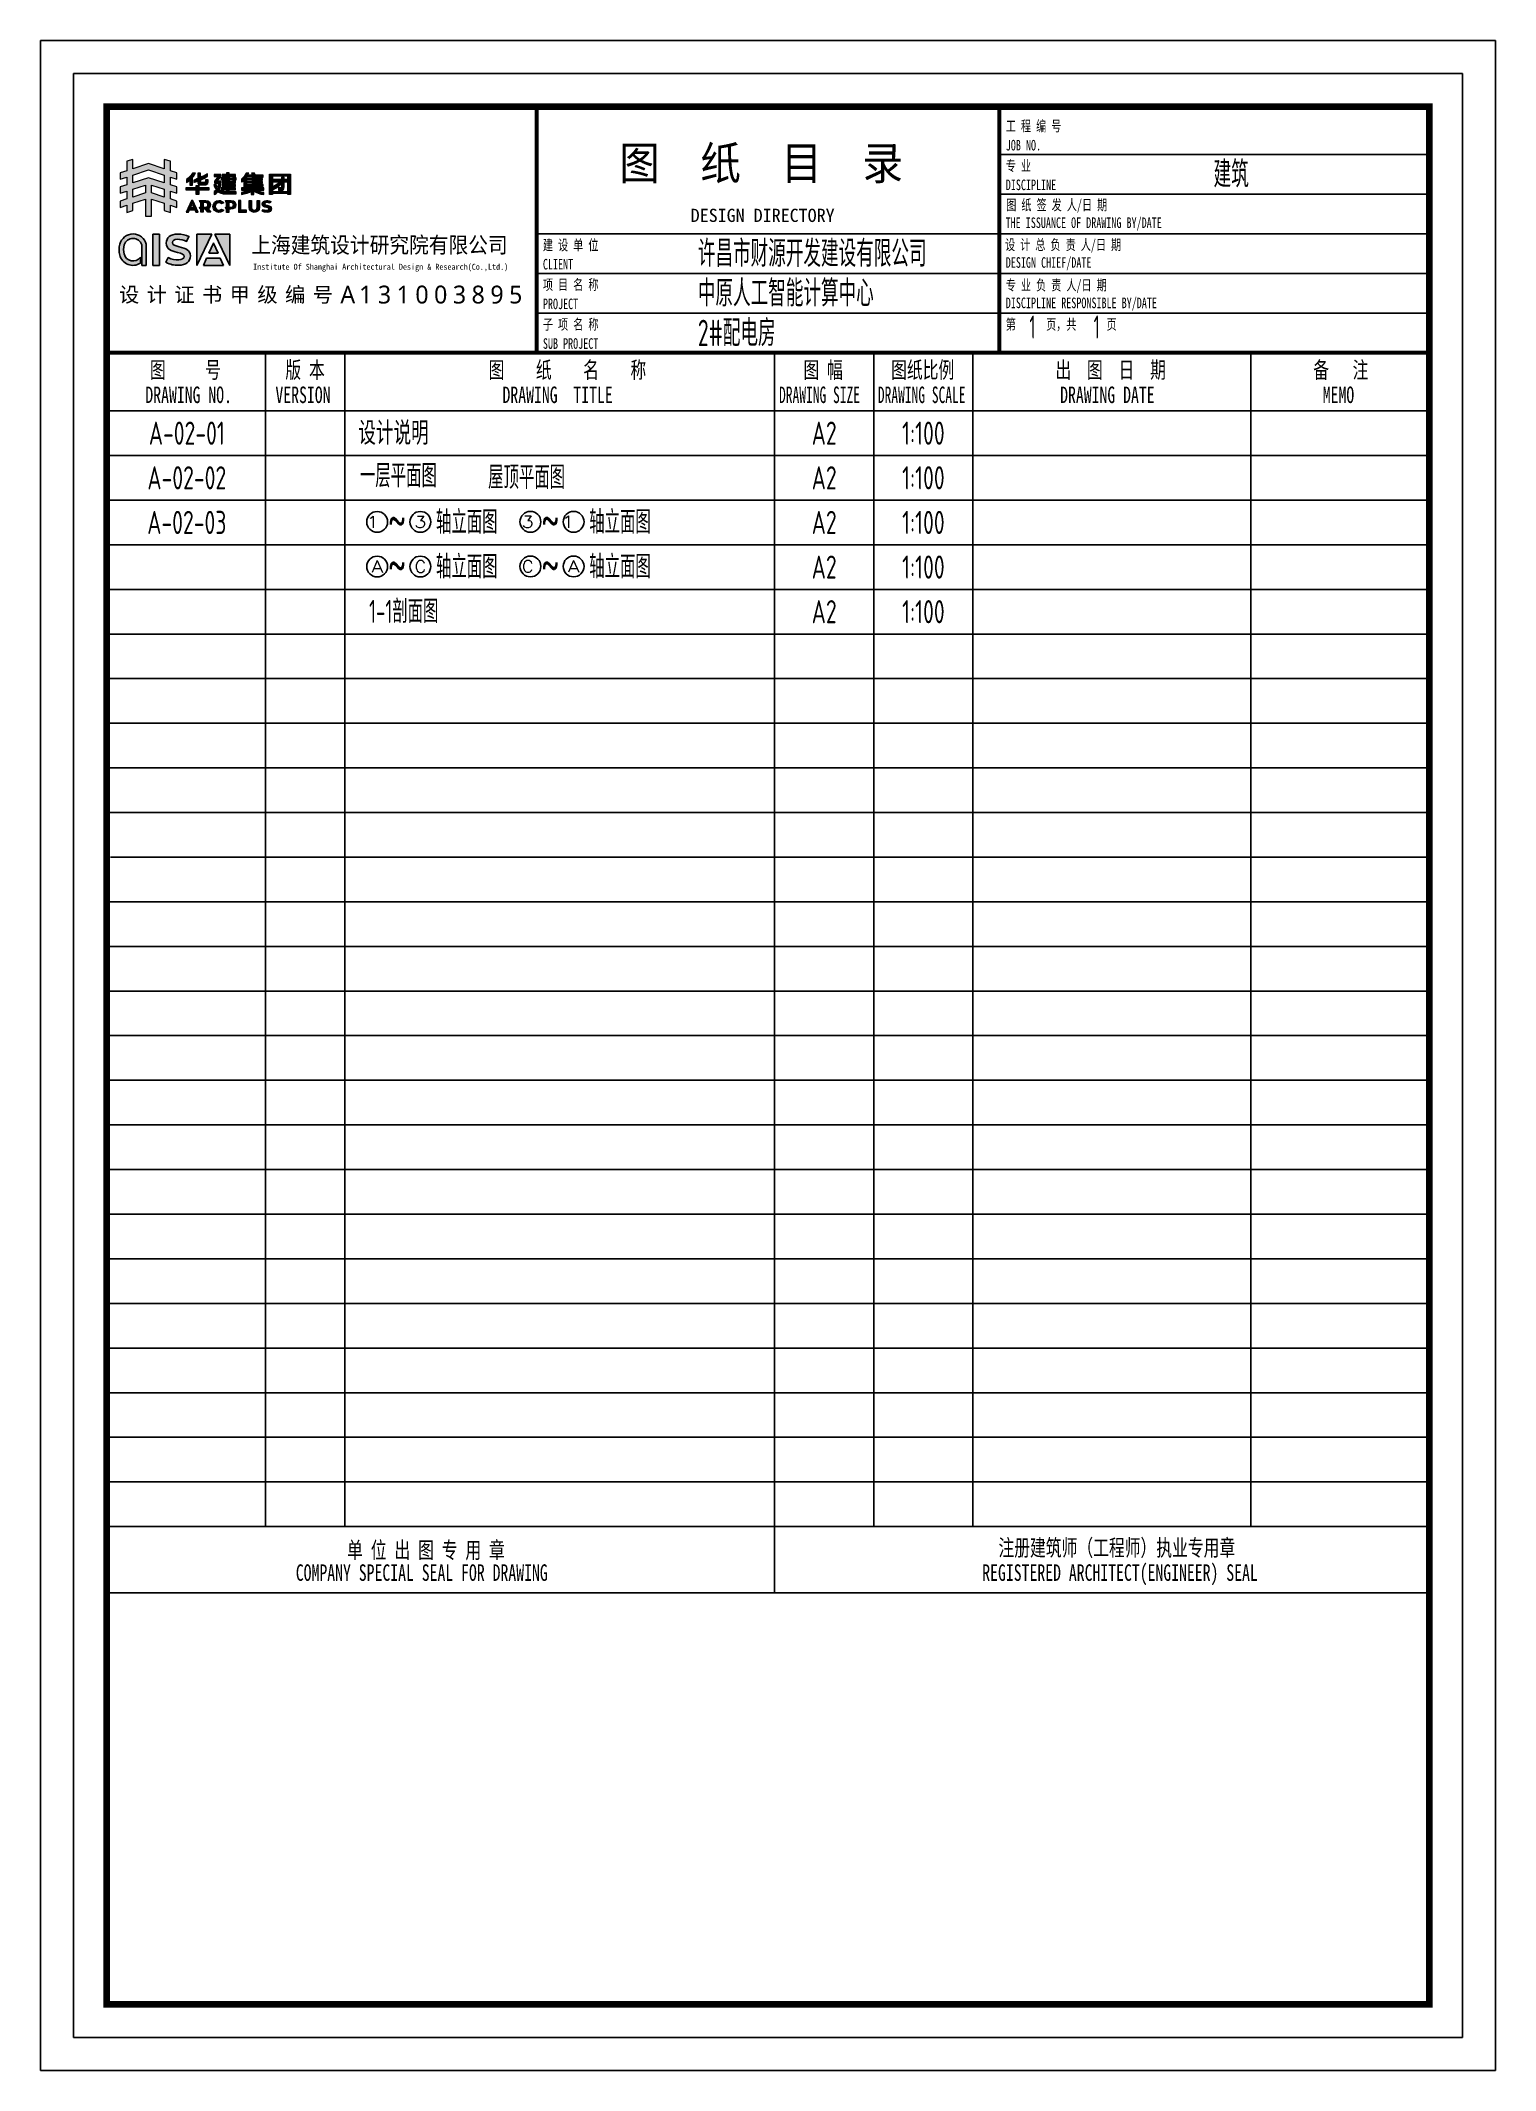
# Model space of a CAD drawing. Extents: x 17032 to 90126, y 10699 to 170399.
# Drawn here: x 29726 to 51726, y 139699 to 170399 of the extents above; entities that cross this region are included whole.
import ezdxf
from ezdxf.enums import TextEntityAlignment as Align

# ---------------------------------------------------------------- set-up
doc = ezdxf.new("R2010")
doc.units = 0
doc.header["$LTSCALE"] = 1000
doc.header["$MEASUREMENT"] = 0
for name, color, linetype in [('1#', 4, 'Continuous'), ('2017_11-sheet-LOGO - 1$0$C-SHET-TTLB', 11, 'Continuous'), ('C-SHET', 11, 'Continuous'), ('C-SHET-TTLB', 11, 'Continuous'), ('DIM_SYMB', 3, 'Continuous'), ('建.17.图框文字$0$建-文字', 4, 'Continuous'), ('暖-说明', 4, 'Continuous'), ('通-图框-标题块', 11, 'Continuous')]:
    doc.layers.add(name, color=color, linetype=linetype)
doc.styles.add('2017_11-sheet-LOGO - 1$0$微软雅黑L', font='')
doc.styles.add('2017_11-sheet-LOGO - 1$0$黑体', font='simhei.ttf')
doc.styles.add('FS', font='romans.shx', dxfattribs={"width": 0.7, "height": 5, "bigfont": 'hztxt.shx'})
doc.styles.add('SHEET-ECADI', font='simhei.ttf', dxfattribs={"width": 0.7})
doc.styles.add('XD2008', font='xd-hzs.shx', dxfattribs={"width": 0.7, "bigfont": 'xd-hztxt.shx'})
doc.styles.add('建.17.图框文字$0$XD2008', font='xd-hzs.shx', dxfattribs={"width": 0.7, "bigfont": 'xd-hztxt.shx'})
doc.styles.add('黑体', font='simhei.ttf')
doc.styles.get('2017_11-sheet-LOGO - 1$0$微软雅黑L').set_extended_font_data('Microsoft YaHei Light')

msp = doc.modelspace()

# ---------------------------------------------------------------- texts
at = {"layer": '1#', "style": 'XD2008', "width": 0.7}
for s, p in [('一层平面图', (34554.6, 163641.9)), ('屋顶平面图', (36493.6, 163618.4)), ('轴立面图', (35705.6, 162940.5)), ('轴立面图', (38022.9, 162942.3)), ('轴立面图', (35705.6, 162265.5)), ('轴立面图', (38022.9, 162267.3)), ('1-1剖面图', (34693.1, 161590.5))]:
    msp.add_text(s, height=350, dxfattribs=at).set_placement(p)
at = {"layer": 'DIM_SYMB', "color": 7, "style": 'FS'}
for s, width, p, p2 in [('1', 1.909091, (34655.6, 163029.8), (34833.8, 163029.8)), ('3', 1.235294, (35380.2, 163029.8), (35558.3, 163029.8)), ('3', 1.235294, (37003.8, 163031.6), (37182, 163031.6)), ('1', 1.909091, (37608.9, 163031.6), (37787.1, 163031.6)), ('A', 1.235294, (34728.6, 162354.8), (34906.8, 162354.8)), ('C', 1.166667, (35380.2, 162354.8), (35558.3, 162354.8)), ('C', 1.166667, (37003.8, 162356.6), (37182, 162356.6)), ('A', 1.235294, (37697.4, 162356.6), (37875.6, 162356.6))]:
    msp.add_text(s, height=178.2, dxfattribs=dict(at, width=width)).set_placement(p, p2, align=Align.FIT)
at = {"layer": 'DIM_SYMB', "color": 7, "style": 'FS', "width": 0.7}
for p in [(34990.9, 162978.9), (37308.2, 162980.7), (34990.9, 162303.9), (37308.2, 162305.7)]:
    msp.add_text('~', height=350, dxfattribs=at).set_placement(p)
at = {"layer": '建.17.图框文字$0$建-文字', "style": '建.17.图框文字$0$XD2008', "width": 0.7}
for s, p in [('建筑', (47464.3, 168177.2)), ('许昌市财源开发建设有限公司', (39665.6, 166977.2)), ('中原人工智能计算中心', (39665.6, 166377.2)), ('2#配电房', (39665.6, 165777.2))]:
    msp.add_text(s, height=400, dxfattribs=at).set_placement(p)
at = {"layer": '暖-说明', "style": 'XD2008'}
for s, width, p in [('1', 0.6, (44724.9, 166066.8)), ('1', 0.6, (45695.5, 166066.8)), ('A-02-01', 0.8, (31937.1, 164461.2, 0)), ('A2', 0.8, (41576.1, 164461.2, 0)), ('1:100', 0.8, (43076.1, 164461.2, 0)), ('A-02-02', 0.8, (31937.1, 163786.2, 0)), ('A2', 0.8, (41576.1, 163786.2, 0)), ('1:100', 0.8, (43076.1, 163786.2, 0)), ('A-02-03', 0.8, (31937.1, 163111.2, 0)), ('A2', 0.8, (41576.1, 163111.2, 0)), ('1:100', 0.8, (43076.1, 163111.2, 0)), ('A2', 0.8, (41576.1, 162436.2, 0)), ('1:100', 0.8, (43076.1, 162436.2, 0)), ('A2', 0.8, (41576.1, 161761.2, 0)), ('1:100', 0.8, (43076.1, 161761.2, 0))]:
    msp.add_text(s, height=350, dxfattribs=dict(at, width=width)).set_placement(p, align=Align.MIDDLE_CENTER)
at = {"layer": '暖-说明', "style": 'XD2008', "width": 0.8}
msp.add_text('设计说明', height=350, dxfattribs=at).set_placement((34531, 164461.2, 0), align=Align.MIDDLE_LEFT)

# ---------------------------------------------------------------- blocks, each defined once
blk = doc.blocks.new('2017_11-sheet-LOGO - 1$0$d4444')
h = blk.add_hatch(color=0)
h.dxf.hatch_style = 1
h.paths.add_polyline_path([(2732.29, 252.35, 0.114838), (2732.29, 250.89, 0.511335), (2735.09, 249.79), (2735.09, 250.59, -0.626003), (2732.87, 251.04, -0.120557), (2732.89, 252.28, -0.731364), (2735.29, 252.27), (2735.29, 249.49), (2735.89, 249.49), (2735.89, 252.35, 0.777778)])
h = blk.add_hatch(color=0)
h.dxf.hatch_style = 1
h.paths.add_polyline_path([(2737.69, 253.75), (2736.79, 253.75), (2736.79, 249.49), (2737.27, 249.49), (2737.69, 249.49)])
h = blk.add_hatch(color=256)
h.dxf.hatch_style = 2
edge = h.paths.add_edge_path()
edge.add_spline(control_points=[(2739.46, 252.58), (2739.46, 252.84), (2739.7, 253.03), (2740.12, 253.03)], knot_values=[1, 1, 1, 1, 2, 2, 2, 2], degree=3, periodic=0)
edge.add_spline(control_points=[(2740.12, 253.03), (2740.51, 253.03), (2741.02, 252.9), (2741.38, 252.75), (2741.38, 252.75), (2741.7, 253.43), (2741.7, 253.43)], knot_values=[2, 2, 2, 2, 3, 3, 3, 4, 4, 4, 4], degree=3, periodic=0)
edge.add_spline(control_points=[(2741.7, 253.43), (2741.3, 253.6), (2740.76, 253.75), (2740.14, 253.75)], knot_values=[4, 4, 4, 4, 5, 5, 5, 5], degree=3, periodic=0)
edge.add_spline(control_points=[(2740.14, 253.75), (2739.19, 253.75), (2738.61, 253.24), (2738.61, 252.51)], knot_values=[5, 5, 5, 5, 6, 6, 6, 6], degree=3, periodic=0)
edge.add_spline(control_points=[(2738.61, 252.51), (2738.61, 251.69), (2739.3, 251.45), (2740.15, 251.25)], knot_values=[6, 6, 6, 6, 7, 7, 7, 7], degree=3, periodic=0)
edge.add_spline(control_points=[(2740.15, 251.25), (2740.76, 251.11), (2741.03, 250.99), (2741.03, 250.71)], knot_values=[7, 7, 7, 7, 8, 8, 8, 8], degree=3, periodic=0)
edge.add_spline(control_points=[(2741.03, 250.71), (2741.03, 250.4), (2740.76, 250.24), (2740.31, 250.24)], knot_values=[8, 8, 8, 8, 9, 9, 9, 9], degree=3, periodic=0)
edge.add_spline(control_points=[(2740.31, 250.24), (2739.8, 250.24), (2739.41, 250.29), (2738.87, 250.55), (2738.87, 250.55), (2738.56, 249.9), (2738.56, 249.9)], knot_values=[9, 9, 9, 9, 10, 10, 10, 11, 11, 11, 11], degree=3, periodic=0)
edge.add_spline(control_points=[(2738.56, 249.9), (2739.22, 249.57), (2739.58, 249.51), (2740.28, 249.51)], knot_values=[11, 11, 11, 11, 12, 12, 12, 12], degree=3, periodic=0)
edge.add_spline(control_points=[(2740.28, 249.51), (2741.25, 249.51), (2741.89, 249.98), (2741.89, 250.78)], knot_values=[12, 12, 12, 12, 13, 13, 13, 13], degree=3, periodic=0)
edge.add_spline(control_points=[(2741.89, 250.78), (2741.89, 251.54), (2741.28, 251.82), (2740.38, 252.02)], knot_values=[13, 13, 13, 13, 14, 14, 14, 14], degree=3, periodic=0)
edge.add_spline(control_points=[(2740.38, 252.02), (2739.76, 252.16), (2739.46, 252.28), (2739.46, 252.58)], knot_values=[0, 0, 0, 0, 1, 1, 1, 1], degree=3, periodic=0)
h = blk.add_hatch(color=0)
h.dxf.hatch_style = 1
h.paths.add_polyline_path([(2747.27, 249.49), (2747.27, 253.75), (2745.23, 253.75)])
h.paths.add_polyline_path([(2742.79, 249.49), (2744.82, 253.75), (2742.79, 253.75)])
h.paths.add_polyline_path([(2745.65, 251.15), (2745.02, 252.52), (2744.4, 251.15)])
h.paths.add_polyline_path([(2746.38, 249.49), (2745.95, 250.45), (2744.1, 250.45), (2743.68, 249.49)])
for p, q in [((2735.29, 252.27), (2735.29, 249.49)), ((2735.89, 252.35), (2735.89, 249.49)), ((2736.79, 253.75), (2736.79, 249.49)), ((2736.79, 253.75), (2737.69, 253.75)), ((2737.27, 253.75), (2736.79, 253.75)), ((2737.69, 249.49), (2737.69, 253.75)), ((2744.82, 253.75), (2742.79, 249.49)), ((2744.82, 253.75), (2742.79, 253.75)), ((2742.79, 249.49), (2742.79, 253.75)), ((2747.27, 249.49), (2745.23, 253.75)), ((2747.27, 253.75), (2745.23, 253.75)), ((2747.27, 249.49), (2747.27, 253.75)), ((2735.09, 250.59), (2735.09, 249.79)), ((2735.89, 249.49), (2735.29, 249.49)), ((2736.79, 249.49), (2737.69, 249.49)), ((2737.27, 249.49), (2736.79, 249.49)), ((2743.68, 249.49), (2744.1, 250.45)), ((2743.68, 249.49), (2746.38, 249.49)), ((2744.1, 250.45), (2745.95, 250.45)), ((2745.95, 250.45), (2746.38, 249.49))]:
    blk.add_line(p, q)
blk.add_lwpolyline([(2744.4, 251.15), (2745.02, 252.52), (2745.65, 251.15), (2744.4, 251.15)])
for centre, radius, start, end in [((2735.42, 251.62), 3.22, 166.8979, 193.1021), ((2734.09, 251.9), 1.86, 14.25, 165.75), ((2735.42, 251.62), 2.62, 165.4678, 193.1021), ((2734.08, 251.9), 1.26, 17.3957, 162.1172), ((2734.09, 251.35), 1.86, 194.25, 302.579), ((2734.09, 251.35), 1.26, 194.25, 322.6982)]:
    blk.add_arc(centre, radius, start, end)
blk.add_open_spline([(2740.38, 252.02), (2739.76, 252.16), (2739.46, 252.28), (2739.46, 252.58), (2739.46, 252.84), (2739.7, 253.03), (2740.12, 253.03), (2740.51, 253.03), (2741.02, 252.9), (2741.38, 252.75), (2741.38, 252.75), (2741.7, 253.43), (2741.7, 253.43), (2741.3, 253.6), (2740.76, 253.75), (2740.14, 253.75), (2739.19, 253.75), (2738.61, 253.24), (2738.61, 252.51), (2738.61, 251.69), (2739.3, 251.45), (2740.15, 251.25), (2740.76, 251.11), (2741.03, 250.99), (2741.03, 250.71), (2741.03, 250.4), (2740.76, 250.24), (2740.31, 250.24), (2739.8, 250.24), (2739.41, 250.29), (2738.87, 250.55), (2738.87, 250.55), (2738.56, 249.9), (2738.56, 249.9), (2739.22, 249.57), (2739.58, 249.51), (2740.28, 249.51), (2741.25, 249.51), (2741.89, 249.98), (2741.89, 250.78), (2741.89, 251.54), (2741.28, 251.82), (2740.38, 252.02)], degree=3, knots=[0, 0, 0, 0, 1, 1, 1, 2, 2, 2, 3, 3, 3, 4, 4, 4, 5, 5, 5, 6, 6, 6, 7, 7, 7, 8, 8, 8, 9, 9, 9, 10, 10, 10, 11, 11, 11, 12, 12, 12, 13, 13, 13, 14, 14, 14, 14])
blk = doc.blocks.new('A$C3421568B')
at = {"layer": '2017_11-sheet-LOGO - 1$0$C-SHET-TTLB'}
h = blk.add_hatch(color=256, dxfattribs=at)
h.dxf.hatch_style = 2
h.paths.add_polyline_path([(20.61, 286.04), (20.61, 286.99), (19.62, 287.32), (19.62, 288.74), (18.71, 289.03), (18.71, 287.61), (16.33, 288.39), (13.96, 287.61), (13.96, 289.03), (13.05, 288.74), (13.05, 287.32), (12.05, 286.99), (12.05, 286.04), (13.05, 286.36), (13.05, 285.18), (12.05, 284.86), (12.05, 283.9), (13.05, 284.23), (13.05, 283.05), (12.05, 282.73), (12.05, 281.77), (13.05, 282.09), (13.05, 281.01), (13.96, 281.3), (13.96, 282.39), (15.88, 283.01), (15.88, 280.47), (16.79, 280.47), (16.79, 283.01), (18.71, 282.39), (18.71, 281.3), (19.62, 281.01), (19.62, 282.09), (20.61, 281.77), (20.61, 282.73), (19.62, 283.05), (19.62, 284.23), (20.61, 283.9), (20.61, 284.86), (19.62, 285.18), (19.62, 286.36)])
h.paths.add_polyline_path([(13.96, 283.34), (13.96, 284.52), (15.88, 285.15), (15.88, 283.97)])
h.paths.add_polyline_path([(18.71, 283.34), (16.79, 283.97), (16.79, 285.15), (18.71, 284.52)])
h.paths.add_polyline_path([(18.71, 285.48), (16.33, 286.25), (13.96, 285.48), (13.96, 286.66), (16.33, 287.43), (16.34, 287.43), (18.71, 286.66)])
h = blk.add_hatch(color=256, dxfattribs=at)
h.dxf.hatch_style = 2
edge = h.paths.add_edge_path()
edge.add_spline(control_points=[(22.04, 285.54), (22.04, 285.54), (22.04, 286), (22.04, 286), (22.41, 286.26), (22.73, 286.54), (22.96, 286.96), (22.96, 286.96), (23.43, 286.96), (23.43, 286.96), (23.32, 286.76), (23.12, 286.46), (22.99, 286.31), (22.99, 286.31), (22.99, 285.14), (22.99, 285.14), (22.99, 285.14), (22.58, 285.14), (22.58, 285.14), (22.58, 285.14), (22.58, 285.9), (22.58, 285.9), (22.45, 285.78), (22.24, 285.64), (22.04, 285.54)], knot_values=[0, 0, 0, 0, 1, 1, 1, 2, 2, 2, 3, 3, 3, 4, 4, 4, 5, 5, 5, 6, 6, 6, 7, 7, 7, 8, 8, 8, 8], degree=3, periodic=0)
h.paths.add_polyline_path([(21.99, 284.37), (21.99, 284.77), (23.51, 284.77), (23.51, 285.06), (23.95, 285.06), (23.95, 284.77), (25.46, 284.77), (25.46, 284.37), (23.95, 284.37), (23.95, 283.72), (23.51, 283.72), (23.51, 284.37)])
edge = h.paths.add_edge_path()
edge.add_spline(control_points=[(23.15, 285.53), (23.15, 285.53), (23.15, 285.91), (23.15, 285.91), (23.38, 285.98), (23.55, 286.04), (23.76, 286.14), (23.76, 286.14), (23.76, 286.96), (23.76, 286.96), (23.76, 286.96), (24.18, 286.96), (24.18, 286.96), (24.18, 286.96), (24.18, 286.31), (24.18, 286.31), (24.51, 286.45), (24.94, 286.68), (25.22, 286.86), (25.22, 286.86), (25.22, 286.43), (25.22, 286.43), (24.85, 286.19), (24.58, 286.07), (24.18, 285.9), (24.18, 285.9), (24.18, 285.74), (24.18, 285.74), (24.18, 285.59), (24.26, 285.53), (24.42, 285.53), (24.42, 285.53), (24.7, 285.53), (24.7, 285.53), (24.85, 285.53), (24.96, 285.58), (24.96, 285.72), (24.96, 285.81), (24.96, 285.94), (24.96, 285.94), (24.96, 285.94), (25.32, 285.94), (25.32, 285.94), (25.32, 285.94), (25.32, 285.73), (25.32, 285.59), (25.32, 285.31), (25.05, 285.17), (24.79, 285.17), (24.79, 285.17), (24.25, 285.17), (24.25, 285.17), (23.94, 285.17), (23.76, 285.31), (23.76, 285.66), (23.76, 285.66), (23.76, 285.73), (23.76, 285.73), (23.7, 285.7), (23.21, 285.55), (23.15, 285.53)], knot_values=[0, 0, 0, 0, 1, 1, 1, 2, 2, 2, 3, 3, 3, 4, 4, 4, 5, 5, 5, 6, 6, 6, 7, 7, 7, 8, 8, 8, 9, 9, 9, 10, 10, 10, 11, 11, 11, 12, 12, 12, 13, 13, 13, 14, 14, 14, 15, 15, 15, 16, 16, 16, 17, 17, 17, 18, 18, 18, 19, 19, 19, 20, 20, 20, 20], degree=3, periodic=0)
h = blk.add_hatch(color=256, dxfattribs=at)
h.dxf.hatch_style = 2
edge = h.paths.add_edge_path()
edge.add_spline(control_points=[(27.32, 285.95), (27.32, 285.95), (27.32, 286.26), (27.32, 286.26), (27.32, 286.26), (28.13, 286.26), (28.13, 286.26), (28.13, 286.26), (28.13, 286.45), (28.13, 286.45), (28.13, 286.45), (27.45, 286.45), (27.45, 286.45), (27.45, 286.45), (27.45, 286.74), (27.45, 286.74), (27.45, 286.74), (28.13, 286.74), (28.13, 286.74), (28.13, 286.74), (28.13, 286.99), (28.13, 286.99), (28.13, 286.99), (28.53, 286.99), (28.53, 286.99), (28.53, 286.99), (28.53, 286.74), (28.53, 286.74), (28.53, 286.74), (29.46, 286.74), (29.46, 286.74), (29.46, 286.74), (29.46, 286.26), (29.46, 286.26), (29.46, 286.26), (29.58, 286.26), (29.58, 286.26), (29.58, 286.26), (29.58, 285.95), (29.58, 285.95), (29.58, 285.95), (29.46, 285.95), (29.46, 285.95), (29.46, 285.95), (29.46, 285.46), (29.46, 285.46), (29.46, 285.46), (28.53, 285.46), (28.53, 285.46), (28.53, 285.46), (28.53, 285.25), (28.53, 285.25), (28.53, 285.25), (29.46, 285.25), (29.46, 285.25), (29.46, 285.25), (29.46, 284.94), (29.46, 284.94), (29.46, 284.94), (28.53, 284.94), (28.53, 284.94), (28.53, 284.94), (28.53, 284.73), (28.53, 284.73), (28.53, 284.73), (29.46, 284.73), (29.46, 284.73), (29.46, 284.73), (29.46, 284.44), (29.46, 284.44), (29.46, 284.44), (28.53, 284.44), (28.53, 284.44), (28.53, 284.44), (28.53, 284.15), (28.53, 284.15), (28.53, 284.15), (29.58, 284.15), (29.58, 284.15), (29.58, 284.15), (29.58, 283.81), (29.58, 283.81), (29.58, 283.81), (27.99, 283.81), (27.99, 283.81), (27.44, 283.81), (27.02, 283.94), (26.81, 284.14), (26.65, 283.98), (26.41, 283.79), (26.27, 283.72), (26.27, 283.72), (26.27, 284.2), (26.27, 284.2), (26.36, 284.25), (26.44, 284.32), (26.55, 284.43), (26.41, 284.65), (26.28, 284.94), (26.19, 285.18), (26.19, 285.18), (26.58, 285.18), (26.58, 285.18), (26.63, 285.03), (26.68, 284.9), (26.75, 284.77), (26.83, 284.97), (26.88, 285.19), (26.89, 285.44), (26.89, 285.44), (26.29, 285.44), (26.29, 285.44), (26.29, 285.44), (26.29, 285.76), (26.29, 285.76), (26.29, 285.76), (26.85, 286.42), (26.85, 286.42), (26.85, 286.42), (26.27, 286.42), (26.27, 286.42), (26.27, 286.42), (26.27, 286.75), (26.27, 286.75), (26.27, 286.75), (27.27, 286.75), (27.27, 286.75), (27.27, 286.75), (27.27, 286.4), (27.27, 286.4), (27.27, 286.4), (26.71, 285.75), (26.71, 285.75), (26.71, 285.75), (27.28, 285.75), (27.28, 285.75), (27.28, 285.75), (27.28, 285.61), (27.28, 285.61), (27.25, 285.09), (27.14, 284.73), (27, 284.44), (27.19, 284.23), (27.54, 284.14), (28.02, 284.15), (28.04, 284.15), (28.1, 284.15), (28.13, 284.15), (28.13, 284.15), (28.13, 284.44), (28.13, 284.44), (28.13, 284.44), (27.32, 284.44), (27.32, 284.44), (27.32, 284.44), (27.32, 284.73), (27.32, 284.73), (27.32, 284.73), (28.13, 284.73), (28.13, 284.73), (28.13, 284.73), (28.13, 284.94), (28.13, 284.94), (28.13, 284.94), (27.45, 284.94), (27.45, 284.94), (27.45, 284.94), (27.45, 285.25), (27.45, 285.25), (27.45, 285.25), (28.13, 285.25), (28.13, 285.25), (28.13, 285.25), (28.13, 285.46), (28.13, 285.46), (28.13, 285.46), (27.45, 285.46), (27.45, 285.46), (27.45, 285.46), (27.45, 285.76), (27.45, 285.76), (27.45, 285.76), (28.13, 285.76), (28.13, 285.76), (28.13, 285.76), (28.13, 285.95), (28.13, 285.95), (28.13, 285.95), (27.32, 285.95), (27.32, 285.95)], knot_values=[0, 0, 0, 0, 1, 1, 1, 2, 2, 2, 3, 3, 3, 4, 4, 4, 5, 5, 5, 6, 6, 6, 7, 7, 7, 8, 8, 8, 9, 9, 9, 10, 10, 10, 11, 11, 11, 12, 12, 12, 13, 13, 13, 14, 14, 14, 15, 15, 15, 16, 16, 16, 17, 17, 17, 18, 18, 18, 19, 19, 19, 20, 20, 20, 21, 21, 21, 22, 22, 22, 23, 23, 23, 24, 24, 24, 25, 25, 25, 26, 26, 26, 27, 27, 27, 28, 28, 28, 29, 29, 29, 30, 30, 30, 31, 31, 31, 32, 32, 32, 33, 33, 33, 34, 34, 34, 35, 35, 35, 36, 36, 36, 37, 37, 37, 38, 38, 38, 39, 39, 39, 40, 40, 40, 41, 41, 41, 42, 42, 42, 43, 43, 43, 44, 44, 44, 45, 45, 45, 46, 46, 46, 47, 47, 47, 48, 48, 48, 49, 49, 49, 50, 50, 50, 51, 51, 51, 52, 52, 52, 53, 53, 53, 54, 54, 54, 55, 55, 55, 56, 56, 56, 57, 57, 57, 58, 58, 58, 59, 59, 59, 60, 60, 60, 61, 61, 61, 62, 62, 62, 63, 63, 63, 63], degree=3, periodic=0)
h.paths.add_polyline_path([(29.1, 286.45), (28.53, 286.45), (28.53, 286.26), (29.1, 286.26)])
h.paths.add_polyline_path([(28.53, 285.95), (28.53, 285.76), (29.1, 285.76), (29.1, 285.95)])
h = blk.add_hatch(color=256, dxfattribs=at)
h.dxf.hatch_style = 2
edge = h.paths.add_edge_path()
edge.add_spline(control_points=[(30.72, 284.85), (30.72, 284.85), (30.72, 285.85), (30.72, 285.85), (30.68, 285.78), (30.44, 285.61), (30.36, 285.57), (30.36, 285.57), (30.36, 286.02), (30.36, 286.02), (30.68, 286.27), (30.92, 286.64), (31.07, 286.95), (31.07, 286.95), (31.48, 286.95), (31.48, 286.95), (31.47, 286.91), (31.44, 286.86), (31.4, 286.8), (31.35, 286.72), (31.32, 286.67), (31.3, 286.64), (31.3, 286.64), (32.05, 286.64), (32.05, 286.64), (32.05, 286.64), (31.88, 286.95), (31.88, 286.95), (31.88, 286.95), (32.33, 286.95), (32.33, 286.95), (32.33, 286.95), (32.51, 286.64), (32.51, 286.64), (32.51, 286.64), (33.64, 286.64), (33.64, 286.64), (33.64, 286.64), (33.64, 286.36), (33.64, 286.36), (33.64, 286.36), (32.47, 286.36), (32.47, 286.36), (32.47, 286.36), (32.47, 286.16), (32.47, 286.16), (32.47, 286.16), (33.57, 286.16), (33.57, 286.16), (33.57, 286.16), (33.57, 285.89), (33.57, 285.89), (33.57, 285.89), (32.47, 285.89), (32.47, 285.89), (32.47, 285.89), (32.47, 285.7), (32.47, 285.7), (32.47, 285.7), (33.57, 285.7), (33.57, 285.7), (33.57, 285.7), (33.57, 285.44), (33.57, 285.44), (33.57, 285.44), (32.47, 285.44), (32.47, 285.44), (32.47, 285.44), (32.47, 285.25), (32.47, 285.25), (32.47, 285.25), (33.64, 285.25), (33.64, 285.25), (33.64, 285.25), (33.64, 284.97), (33.64, 284.97), (33.64, 284.97), (31.13, 284.97), (31.13, 284.97), (31.13, 284.97), (31.13, 284.85), (31.13, 284.85), (31.13, 284.85), (30.72, 284.85), (30.72, 284.85)], knot_values=[0, 0, 0, 0, 1, 1, 1, 2, 2, 2, 3, 3, 3, 4, 4, 4, 5, 5, 5, 6, 6, 6, 7, 7, 7, 8, 8, 8, 9, 9, 9, 10, 10, 10, 11, 11, 11, 12, 12, 12, 13, 13, 13, 14, 14, 14, 15, 15, 15, 16, 16, 16, 17, 17, 17, 18, 18, 18, 19, 19, 19, 20, 20, 20, 21, 21, 21, 22, 22, 22, 23, 23, 23, 24, 24, 24, 25, 25, 25, 26, 26, 26, 27, 27, 27, 28, 28, 28, 28], degree=3, periodic=0)
edge = h.paths.add_edge_path()
edge.add_spline(control_points=[(30.39, 284.4), (30.39, 284.4), (30.39, 284.71), (30.39, 284.71), (30.39, 284.71), (31.85, 284.71), (31.85, 284.71), (31.85, 284.71), (31.85, 284.89), (31.85, 284.89), (31.85, 284.89), (32.26, 284.89), (32.26, 284.89), (32.26, 284.89), (32.26, 284.71), (32.26, 284.71), (32.26, 284.71), (33.74, 284.71), (33.74, 284.71), (33.74, 284.71), (33.74, 284.4), (33.74, 284.4), (33.74, 284.4), (32.62, 284.4), (32.62, 284.4), (32.9, 284.22), (33.23, 284.12), (33.74, 284.03), (33.74, 284.03), (33.74, 283.72), (33.74, 283.72), (33.19, 283.8), (32.59, 283.97), (32.26, 284.24), (32.26, 284.24), (32.26, 283.72), (32.26, 283.72), (32.26, 283.72), (31.85, 283.72), (31.85, 283.72), (31.85, 283.72), (31.85, 284.24), (31.85, 284.24), (31.59, 284.01), (30.91, 283.8), (30.39, 283.72), (30.39, 283.72), (30.39, 284.05), (30.39, 284.05), (30.92, 284.14), (31.2, 284.23), (31.51, 284.4), (31.51, 284.4), (30.39, 284.4), (30.39, 284.4)], knot_values=[0, 0, 0, 0, 1, 1, 1, 2, 2, 2, 3, 3, 3, 4, 4, 4, 5, 5, 5, 6, 6, 6, 7, 7, 7, 8, 8, 8, 9, 9, 9, 10, 10, 10, 11, 11, 11, 12, 12, 12, 13, 13, 13, 14, 14, 14, 15, 15, 15, 16, 16, 16, 17, 17, 17, 18, 18, 18, 18], degree=3, periodic=0)
h.paths.add_polyline_path([(31.13, 286.36), (31.13, 286.16), (32.06, 286.16), (32.06, 286.36)])
h.paths.add_polyline_path([(31.13, 285.89), (31.13, 285.7), (32.06, 285.7), (32.06, 285.89)])
h.paths.add_polyline_path([(31.13, 285.44), (31.13, 285.25), (32.06, 285.25), (32.06, 285.44)])
h = blk.add_hatch(color=256, dxfattribs=at)
h.dxf.hatch_style = 2
h.paths.add_polyline_path([(34.63, 283.72), (34.63, 286.82), (37.79, 286.82), (37.79, 283.72), (37.37, 283.72), (37.37, 283.88), (35.06, 283.88), (35.06, 283.72)])
h.paths.add_polyline_path([(35.06, 286.48), (35.06, 284.19), (37.37, 284.19), (37.37, 286.48)])
edge = h.paths.add_edge_path()
edge.add_spline(control_points=[(35.22, 285.63), (35.22, 285.63), (35.22, 285.99), (35.22, 285.99), (35.22, 285.99), (36.43, 285.99), (36.43, 285.99), (36.43, 285.99), (36.43, 286.34), (36.43, 286.34), (36.43, 286.34), (36.82, 286.34), (36.82, 286.34), (36.82, 286.34), (36.82, 285.99), (36.82, 285.99), (36.82, 285.99), (37.22, 285.99), (37.22, 285.99), (37.22, 285.99), (37.22, 285.63), (37.22, 285.63), (37.22, 285.63), (36.82, 285.63), (36.82, 285.63), (36.82, 285.63), (36.82, 284.85), (36.82, 284.85), (36.82, 284.53), (36.67, 284.35), (36.37, 284.35), (36.24, 284.35), (35.99, 284.35), (35.99, 284.35), (35.99, 284.35), (35.99, 284.71), (35.99, 284.71), (35.99, 284.71), (36.1, 284.71), (36.21, 284.71), (36.37, 284.71), (36.43, 284.76), (36.43, 284.9), (36.43, 284.9), (36.43, 285.46), (36.43, 285.46), (36.21, 285.07), (35.67, 284.71), (35.23, 284.5), (35.23, 284.5), (35.23, 284.92), (35.23, 284.92), (35.6, 285.11), (35.89, 285.31), (36.14, 285.63), (36.14, 285.63), (35.22, 285.63), (35.22, 285.63)], knot_values=[0, 0, 0, 0, 1, 1, 1, 2, 2, 2, 3, 3, 3, 4, 4, 4, 5, 5, 5, 6, 6, 6, 7, 7, 7, 8, 8, 8, 9, 9, 9, 10, 10, 10, 11, 11, 11, 12, 12, 12, 13, 13, 13, 14, 14, 14, 15, 15, 15, 16, 16, 16, 17, 17, 17, 18, 18, 18, 19, 19, 19, 19], degree=3, periodic=0)
h = blk.add_hatch(color=256, dxfattribs=at)
h.dxf.hatch_style = 2
h.paths.add_polyline_path([(22.83, 282.8), (21.99, 281.04), (22.37, 281.04), (22.52, 281.4), (23.31, 281.4), (23.47, 281.04), (23.84, 281.04), (23, 282.8)])
h.paths.add_polyline_path([(22.65, 281.7), (22.92, 282.28), (23.18, 281.7)])
h = blk.add_hatch(color=256, dxfattribs=at)
h.dxf.hatch_style = 2
edge = h.paths.add_edge_path()
edge.add_spline(control_points=[(25.67, 282.17), (25.67, 282.5), (25.5, 282.8), (24.98, 282.8), (24.98, 282.8), (24.27, 282.8), (24.27, 282.8), (24.27, 282.8), (24.21, 282.8), (24.21, 282.8), (24.21, 282.8), (24.03, 282.8), (24.03, 282.8), (24.03, 282.8), (24.13, 282.49), (24.13, 282.49), (24.13, 282.49), (24.21, 282.49), (24.21, 282.49), (24.21, 282.49), (24.21, 281.79), (24.21, 281.79), (24.21, 281.79), (24.03, 281.79), (24.03, 281.79), (24.03, 281.79), (24.13, 281.5), (24.13, 281.5), (24.13, 281.5), (24.21, 281.5), (24.21, 281.5), (24.21, 281.5), (24.21, 281.04), (24.21, 281.04), (24.21, 281.04), (24.57, 281.04), (24.57, 281.04), (24.57, 281.04), (24.57, 281.5), (24.57, 281.5), (24.57, 281.5), (24.89, 281.5), (24.89, 281.5), (24.91, 281.5), (24.94, 281.5), (24.96, 281.5), (24.96, 281.5), (25.3, 281.04), (25.3, 281.04), (25.3, 281.04), (25.72, 281.04), (25.72, 281.04), (25.72, 281.04), (25.32, 281.57), (25.32, 281.57), (25.55, 281.67), (25.67, 281.87), (25.67, 282.17)], knot_values=[0, 0, 0, 0, 1, 1, 1, 2, 2, 2, 3, 3, 3, 4, 4, 4, 5, 5, 5, 6, 6, 6, 7, 7, 7, 8, 8, 8, 9, 9, 9, 10, 10, 10, 11, 11, 11, 12, 12, 12, 13, 13, 13, 14, 14, 14, 15, 15, 15, 16, 16, 16, 17, 17, 17, 18, 18, 18, 19, 19, 19, 19], degree=3, periodic=0)
edge = h.paths.add_edge_path()
edge.add_spline(control_points=[(24.88, 281.79), (24.88, 281.79), (24.57, 281.79), (24.57, 281.79), (24.57, 281.79), (24.57, 282.49), (24.57, 282.49), (24.57, 282.49), (24.93, 282.49), (24.93, 282.49), (25.2, 282.49), (25.3, 282.32), (25.3, 282.14), (25.3, 281.93), (25.16, 281.79), (24.88, 281.79)], knot_values=[0, 0, 0, 0, 1, 1, 1, 2, 2, 2, 3, 3, 3, 4, 4, 4, 5, 5, 5, 5], degree=3, periodic=0)
h = blk.add_hatch(color=256, dxfattribs=at)
h.dxf.hatch_style = 2
edge = h.paths.add_edge_path()
edge.add_spline(control_points=[(26.97, 282.48), (27.12, 282.48), (27.25, 282.42), (27.35, 282.32), (27.35, 282.32), (27.7, 282.48), (27.7, 282.48), (27.52, 282.69), (27.26, 282.82), (26.97, 282.82), (26.46, 282.82), (26.05, 282.42), (26.05, 281.92), (26.05, 281.43), (26.46, 281.02), (26.97, 281.02), (27.26, 281.02), (27.52, 281.15), (27.7, 281.36), (27.7, 281.36), (27.35, 281.52), (27.35, 281.52), (27.25, 281.42), (27.12, 281.36), (26.97, 281.36), (26.67, 281.36), (26.41, 281.59), (26.41, 281.92), (26.41, 282.26), (26.67, 282.48), (26.97, 282.48)], knot_values=[0, 0, 0, 0, 1, 1, 1, 2, 2, 2, 3, 3, 3, 4, 4, 4, 5, 5, 5, 6, 6, 6, 7, 7, 7, 8, 8, 8, 9, 9, 9, 10, 10, 10, 10], degree=3, periodic=0)
h = blk.add_hatch(color=256, dxfattribs=at)
h.dxf.hatch_style = 2
edge = h.paths.add_edge_path()
edge.add_spline(control_points=[(28.84, 282.8), (28.84, 282.8), (28.18, 282.8), (28.18, 282.8), (28.18, 282.8), (28.12, 282.8), (28.12, 282.8), (28.12, 282.8), (27.94, 282.8), (27.94, 282.8), (27.94, 282.8), (28.04, 282.49), (28.04, 282.49), (28.04, 282.49), (28.12, 282.49), (28.12, 282.49), (28.12, 282.49), (28.12, 281.79), (28.12, 281.79), (28.12, 281.79), (27.94, 281.79), (27.94, 281.79), (27.94, 281.79), (28.04, 281.5), (28.04, 281.5), (28.04, 281.5), (28.12, 281.5), (28.12, 281.5), (28.12, 281.5), (28.12, 281.01), (28.12, 281.01), (28.12, 281.01), (28.47, 281.01), (28.47, 281.01), (28.47, 281.01), (28.47, 281.5), (28.47, 281.5), (28.47, 281.5), (28.77, 281.5), (28.77, 281.5), (29.21, 281.5), (29.53, 281.69), (29.53, 282.17), (29.53, 282.5), (29.35, 282.8), (28.84, 282.8)], knot_values=[0, 0, 0, 0, 1, 1, 1, 2, 2, 2, 3, 3, 3, 4, 4, 4, 5, 5, 5, 6, 6, 6, 7, 7, 7, 8, 8, 8, 9, 9, 9, 10, 10, 10, 11, 11, 11, 12, 12, 12, 13, 13, 13, 14, 14, 14, 15, 15, 15, 15], degree=3, periodic=0)
edge = h.paths.add_edge_path()
edge.add_spline(control_points=[(28.73, 281.79), (28.73, 281.79), (28.47, 281.79), (28.47, 281.79), (28.47, 281.79), (28.47, 282.49), (28.47, 282.49), (28.47, 282.49), (28.78, 282.49), (28.78, 282.49), (29.06, 282.49), (29.15, 282.32), (29.15, 282.14), (29.15, 281.93), (29.02, 281.79), (28.73, 281.79)], knot_values=[0, 0, 0, 0, 1, 1, 1, 2, 2, 2, 3, 3, 3, 4, 4, 4, 5, 5, 5, 5], degree=3, periodic=0)
h = blk.add_hatch(color=256, dxfattribs=at)
h.dxf.hatch_style = 2
h.paths.add_polyline_path([(30.29, 282.82), (29.93, 282.82), (29.93, 281.04), (31.12, 281.04), (31.12, 281.34), (30.29, 281.34)])
h = blk.add_hatch(color=256, dxfattribs=at)
h.dxf.hatch_style = 2
edge = h.paths.add_edge_path()
edge.add_spline(control_points=[(32.74, 281.84), (32.74, 281.51), (32.59, 281.35), (32.31, 281.35), (32.03, 281.35), (31.89, 281.51), (31.89, 281.84), (31.89, 281.84), (31.89, 282.8), (31.89, 282.8), (31.89, 282.8), (31.54, 282.8), (31.54, 282.8), (31.54, 282.8), (31.54, 281.75), (31.54, 281.75), (31.54, 281.34), (31.8, 281.02), (32.31, 281.02), (32.82, 281.02), (33.09, 281.35), (33.09, 281.75), (33.09, 281.75), (33.09, 282.8), (33.09, 282.8), (33.09, 282.8), (32.74, 282.8), (32.74, 282.8), (32.74, 282.8), (32.74, 281.84), (32.74, 281.84)], knot_values=[0, 0, 0, 0, 1, 1, 1, 2, 2, 2, 3, 3, 3, 4, 4, 4, 5, 5, 5, 6, 6, 6, 7, 7, 7, 8, 8, 8, 9, 9, 9, 10, 10, 10, 10], degree=3, periodic=0)
h = blk.add_hatch(color=256, dxfattribs=at)
h.dxf.hatch_style = 2
edge = h.paths.add_edge_path()
edge.add_spline(control_points=[(34.28, 282.09), (34.02, 282.15), (33.89, 282.2), (33.89, 282.32), (33.89, 282.43), (33.99, 282.51), (34.17, 282.51), (34.34, 282.51), (34.55, 282.46), (34.7, 282.4), (34.7, 282.4), (34.84, 282.68), (34.84, 282.68), (34.67, 282.76), (34.44, 282.82), (34.18, 282.82), (33.78, 282.82), (33.53, 282.6), (33.53, 282.29), (33.53, 281.95), (33.82, 281.84), (34.18, 281.76), (34.44, 281.7), (34.56, 281.65), (34.56, 281.53), (34.56, 281.4), (34.44, 281.33), (34.25, 281.33), (34.03, 281.33), (33.87, 281.35), (33.64, 281.46), (33.64, 281.46), (33.51, 281.19), (33.51, 281.19), (33.79, 281.05), (33.94, 281.02), (34.24, 281.02), (34.65, 281.02), (34.92, 281.22), (34.92, 281.56), (34.92, 281.88), (34.66, 282), (34.28, 282.09)], knot_values=[0, 0, 0, 0, 1, 1, 1, 2, 2, 2, 3, 3, 3, 4, 4, 4, 5, 5, 5, 6, 6, 6, 7, 7, 7, 8, 8, 8, 9, 9, 9, 10, 10, 10, 11, 11, 11, 12, 12, 12, 13, 13, 13, 14, 14, 14, 14], degree=3, periodic=0)
blk.add_lwpolyline([(10, 297, 0.54, 0.54, 0), (77.47, 297, 0.81, 0.81, 0)], format="xyseb", dxfattribs=at)
at = {"layer": '2017_11-sheet-LOGO - 1$0$C-SHET-TTLB', "lineweight": 0}
for points in [[(20.61, 286.04), (20.61, 286.99), (19.62, 287.32), (19.62, 288.74), (18.71, 289.03), (18.71, 287.61), (16.33, 288.39), (13.96, 287.61), (13.96, 289.03), (13.05, 288.74), (13.05, 287.32), (12.05, 286.99), (12.05, 286.04), (13.05, 286.36), (13.05, 285.18), (12.05, 284.86), (12.05, 283.9), (13.05, 284.23), (13.05, 283.05), (12.05, 282.73), (12.05, 281.77), (13.05, 282.09), (13.05, 281.01), (13.96, 281.3), (13.96, 282.39), (15.88, 283.01), (15.88, 280.47), (16.79, 280.47), (16.79, 283.01), (18.71, 282.39), (18.71, 281.3), (19.62, 281.01), (19.62, 282.09), (20.61, 281.77), (20.61, 282.73), (19.62, 283.05), (19.62, 284.23), (20.61, 283.9), (20.61, 284.86), (19.62, 285.18), (19.62, 286.36), (20.61, 286.04)], [(18.71, 285.48), (16.33, 286.25), (13.96, 285.48), (13.96, 286.66), (16.33, 287.43), (16.34, 287.43), (18.71, 286.66), (18.71, 285.48)], [(29.1, 286.45), (28.53, 286.45), (28.53, 286.26), (29.1, 286.26), (29.1, 286.45)], [(28.53, 285.95), (28.53, 285.76), (29.1, 285.76), (29.1, 285.95), (28.53, 285.95)], [(31.13, 286.36), (31.13, 286.16), (32.06, 286.16), (32.06, 286.36), (31.13, 286.36)], [(31.13, 285.89), (31.13, 285.7), (32.06, 285.7), (32.06, 285.89), (31.13, 285.89)], [(34.63, 283.72), (34.63, 286.82), (37.79, 286.82), (37.79, 283.72), (37.37, 283.72), (37.37, 283.88), (35.06, 283.88), (35.06, 283.72), (34.63, 283.72)], [(35.06, 286.48), (35.06, 284.19), (37.37, 284.19), (37.37, 286.48), (35.06, 286.48)], [(13.96, 283.34), (13.96, 284.52), (15.88, 285.15), (15.88, 283.97), (13.96, 283.34)], [(18.71, 283.34), (16.79, 283.97), (16.79, 285.15), (18.71, 284.52), (18.71, 283.34)], [(21.99, 284.37), (21.99, 284.77), (23.51, 284.77), (23.51, 285.06), (23.95, 285.06), (23.95, 284.77), (25.46, 284.77), (25.46, 284.37), (23.95, 284.37), (23.95, 283.72), (23.51, 283.72), (23.51, 284.37), (21.99, 284.37)], [(22.83, 282.8), (21.99, 281.04), (22.37, 281.04), (22.52, 281.4), (23.31, 281.4), (23.47, 281.04), (23.84, 281.04), (23, 282.8), (22.83, 282.8)], [(30.29, 282.82), (29.93, 282.82), (29.93, 281.04), (31.12, 281.04), (31.12, 281.34), (30.29, 281.34), (30.29, 282.82)], [(31.13, 285.44), (31.13, 285.25), (32.06, 285.25), (32.06, 285.44), (31.13, 285.44)], [(22.65, 281.7), (22.92, 282.28), (23.18, 281.7), (22.65, 281.7)]]:
    blk.add_lwpolyline(points, dxfattribs=at)
for points, knots in [([(22.04, 285.54), (22.04, 285.54), (22.04, 286), (22.04, 286), (22.41, 286.26), (22.73, 286.54), (22.96, 286.96), (22.96, 286.96), (23.43, 286.96), (23.43, 286.96), (23.32, 286.76), (23.12, 286.46), (22.99, 286.31), (22.99, 286.31), (22.99, 285.14), (22.99, 285.14), (22.99, 285.14), (22.58, 285.14), (22.58, 285.14), (22.58, 285.14), (22.58, 285.9), (22.58, 285.9), (22.45, 285.78), (22.24, 285.64), (22.04, 285.54)], [0, 0, 0, 0, 1, 1, 1, 2, 2, 2, 3, 3, 3, 4, 4, 4, 5, 5, 5, 6, 6, 6, 7, 7, 7, 8, 8, 8, 8]), ([(23.15, 285.53), (23.15, 285.53), (23.15, 285.91), (23.15, 285.91), (23.38, 285.98), (23.55, 286.04), (23.76, 286.14), (23.76, 286.14), (23.76, 286.96), (23.76, 286.96), (23.76, 286.96), (24.18, 286.96), (24.18, 286.96), (24.18, 286.96), (24.18, 286.31), (24.18, 286.31), (24.51, 286.45), (24.94, 286.68), (25.22, 286.86), (25.22, 286.86), (25.22, 286.43), (25.22, 286.43), (24.85, 286.19), (24.58, 286.07), (24.18, 285.9), (24.18, 285.9), (24.18, 285.74), (24.18, 285.74), (24.18, 285.59), (24.26, 285.53), (24.42, 285.53), (24.42, 285.53), (24.7, 285.53), (24.7, 285.53), (24.85, 285.53), (24.96, 285.58), (24.96, 285.72), (24.96, 285.81), (24.96, 285.94), (24.96, 285.94), (24.96, 285.94), (25.32, 285.94), (25.32, 285.94), (25.32, 285.94), (25.32, 285.73), (25.32, 285.59), (25.32, 285.31), (25.05, 285.17), (24.79, 285.17), (24.79, 285.17), (24.25, 285.17), (24.25, 285.17), (23.94, 285.17), (23.76, 285.31), (23.76, 285.66), (23.76, 285.66), (23.76, 285.73), (23.76, 285.73), (23.7, 285.7), (23.21, 285.55), (23.15, 285.53)], [0, 0, 0, 0, 1, 1, 1, 2, 2, 2, 3, 3, 3, 4, 4, 4, 5, 5, 5, 6, 6, 6, 7, 7, 7, 8, 8, 8, 9, 9, 9, 10, 10, 10, 11, 11, 11, 12, 12, 12, 13, 13, 13, 14, 14, 14, 15, 15, 15, 16, 16, 16, 17, 17, 17, 18, 18, 18, 19, 19, 19, 20, 20, 20, 20]), ([(27.32, 285.95), (27.32, 285.95), (27.32, 286.26), (27.32, 286.26), (27.32, 286.26), (28.13, 286.26), (28.13, 286.26), (28.13, 286.26), (28.13, 286.45), (28.13, 286.45), (28.13, 286.45), (27.45, 286.45), (27.45, 286.45), (27.45, 286.45), (27.45, 286.74), (27.45, 286.74), (27.45, 286.74), (28.13, 286.74), (28.13, 286.74), (28.13, 286.74), (28.13, 286.99), (28.13, 286.99), (28.13, 286.99), (28.53, 286.99), (28.53, 286.99), (28.53, 286.99), (28.53, 286.74), (28.53, 286.74), (28.53, 286.74), (29.46, 286.74), (29.46, 286.74), (29.46, 286.74), (29.46, 286.26), (29.46, 286.26), (29.46, 286.26), (29.58, 286.26), (29.58, 286.26), (29.58, 286.26), (29.58, 285.95), (29.58, 285.95), (29.58, 285.95), (29.46, 285.95), (29.46, 285.95), (29.46, 285.95), (29.46, 285.46), (29.46, 285.46), (29.46, 285.46), (28.53, 285.46), (28.53, 285.46), (28.53, 285.46), (28.53, 285.25), (28.53, 285.25), (28.53, 285.25), (29.46, 285.25), (29.46, 285.25), (29.46, 285.25), (29.46, 284.94), (29.46, 284.94), (29.46, 284.94), (28.53, 284.94), (28.53, 284.94), (28.53, 284.94), (28.53, 284.73), (28.53, 284.73), (28.53, 284.73), (29.46, 284.73), (29.46, 284.73), (29.46, 284.73), (29.46, 284.44), (29.46, 284.44), (29.46, 284.44), (28.53, 284.44), (28.53, 284.44), (28.53, 284.44), (28.53, 284.15), (28.53, 284.15), (28.53, 284.15), (29.58, 284.15), (29.58, 284.15), (29.58, 284.15), (29.58, 283.81), (29.58, 283.81), (29.58, 283.81), (27.99, 283.81), (27.99, 283.81), (27.44, 283.81), (27.02, 283.94), (26.81, 284.14), (26.65, 283.98), (26.41, 283.79), (26.27, 283.72), (26.27, 283.72), (26.27, 284.2), (26.27, 284.2), (26.36, 284.25), (26.44, 284.32), (26.55, 284.43), (26.41, 284.65), (26.28, 284.94), (26.19, 285.18), (26.19, 285.18), (26.58, 285.18), (26.58, 285.18), (26.63, 285.03), (26.68, 284.9), (26.75, 284.77), (26.83, 284.97), (26.88, 285.19), (26.89, 285.44), (26.89, 285.44), (26.29, 285.44), (26.29, 285.44), (26.29, 285.44), (26.29, 285.76), (26.29, 285.76), (26.29, 285.76), (26.85, 286.42), (26.85, 286.42), (26.85, 286.42), (26.27, 286.42), (26.27, 286.42), (26.27, 286.42), (26.27, 286.75), (26.27, 286.75), (26.27, 286.75), (27.27, 286.75), (27.27, 286.75), (27.27, 286.75), (27.27, 286.4), (27.27, 286.4), (27.27, 286.4), (26.71, 285.75), (26.71, 285.75), (26.71, 285.75), (27.28, 285.75), (27.28, 285.75), (27.28, 285.75), (27.28, 285.61), (27.28, 285.61), (27.25, 285.09), (27.14, 284.73), (27, 284.44), (27.19, 284.23), (27.54, 284.14), (28.02, 284.15), (28.04, 284.15), (28.1, 284.15), (28.13, 284.15), (28.13, 284.15), (28.13, 284.44), (28.13, 284.44), (28.13, 284.44), (27.32, 284.44), (27.32, 284.44), (27.32, 284.44), (27.32, 284.73), (27.32, 284.73), (27.32, 284.73), (28.13, 284.73), (28.13, 284.73), (28.13, 284.73), (28.13, 284.94), (28.13, 284.94), (28.13, 284.94), (27.45, 284.94), (27.45, 284.94), (27.45, 284.94), (27.45, 285.25), (27.45, 285.25), (27.45, 285.25), (28.13, 285.25), (28.13, 285.25), (28.13, 285.25), (28.13, 285.46), (28.13, 285.46), (28.13, 285.46), (27.45, 285.46), (27.45, 285.46), (27.45, 285.46), (27.45, 285.76), (27.45, 285.76), (27.45, 285.76), (28.13, 285.76), (28.13, 285.76), (28.13, 285.76), (28.13, 285.95), (28.13, 285.95), (28.13, 285.95), (27.32, 285.95), (27.32, 285.95)], [0, 0, 0, 0, 1, 1, 1, 2, 2, 2, 3, 3, 3, 4, 4, 4, 5, 5, 5, 6, 6, 6, 7, 7, 7, 8, 8, 8, 9, 9, 9, 10, 10, 10, 11, 11, 11, 12, 12, 12, 13, 13, 13, 14, 14, 14, 15, 15, 15, 16, 16, 16, 17, 17, 17, 18, 18, 18, 19, 19, 19, 20, 20, 20, 21, 21, 21, 22, 22, 22, 23, 23, 23, 24, 24, 24, 25, 25, 25, 26, 26, 26, 27, 27, 27, 28, 28, 28, 29, 29, 29, 30, 30, 30, 31, 31, 31, 32, 32, 32, 33, 33, 33, 34, 34, 34, 35, 35, 35, 36, 36, 36, 37, 37, 37, 38, 38, 38, 39, 39, 39, 40, 40, 40, 41, 41, 41, 42, 42, 42, 43, 43, 43, 44, 44, 44, 45, 45, 45, 46, 46, 46, 47, 47, 47, 48, 48, 48, 49, 49, 49, 50, 50, 50, 51, 51, 51, 52, 52, 52, 53, 53, 53, 54, 54, 54, 55, 55, 55, 56, 56, 56, 57, 57, 57, 58, 58, 58, 59, 59, 59, 60, 60, 60, 61, 61, 61, 62, 62, 62, 63, 63, 63, 63]), ([(30.72, 284.85), (30.72, 284.85), (30.72, 285.85), (30.72, 285.85), (30.68, 285.78), (30.44, 285.61), (30.36, 285.57), (30.36, 285.57), (30.36, 286.02), (30.36, 286.02), (30.68, 286.27), (30.92, 286.64), (31.07, 286.95), (31.07, 286.95), (31.48, 286.95), (31.48, 286.95), (31.47, 286.91), (31.44, 286.86), (31.4, 286.8), (31.35, 286.72), (31.32, 286.67), (31.3, 286.64), (31.3, 286.64), (32.05, 286.64), (32.05, 286.64), (32.05, 286.64), (31.88, 286.95), (31.88, 286.95), (31.88, 286.95), (32.33, 286.95), (32.33, 286.95), (32.33, 286.95), (32.51, 286.64), (32.51, 286.64), (32.51, 286.64), (33.64, 286.64), (33.64, 286.64), (33.64, 286.64), (33.64, 286.36), (33.64, 286.36), (33.64, 286.36), (32.47, 286.36), (32.47, 286.36), (32.47, 286.36), (32.47, 286.16), (32.47, 286.16), (32.47, 286.16), (33.57, 286.16), (33.57, 286.16), (33.57, 286.16), (33.57, 285.89), (33.57, 285.89), (33.57, 285.89), (32.47, 285.89), (32.47, 285.89), (32.47, 285.89), (32.47, 285.7), (32.47, 285.7), (32.47, 285.7), (33.57, 285.7), (33.57, 285.7), (33.57, 285.7), (33.57, 285.44), (33.57, 285.44), (33.57, 285.44), (32.47, 285.44), (32.47, 285.44), (32.47, 285.44), (32.47, 285.25), (32.47, 285.25), (32.47, 285.25), (33.64, 285.25), (33.64, 285.25), (33.64, 285.25), (33.64, 284.97), (33.64, 284.97), (33.64, 284.97), (31.13, 284.97), (31.13, 284.97), (31.13, 284.97), (31.13, 284.85), (31.13, 284.85), (31.13, 284.85), (30.72, 284.85), (30.72, 284.85)], [0, 0, 0, 0, 1, 1, 1, 2, 2, 2, 3, 3, 3, 4, 4, 4, 5, 5, 5, 6, 6, 6, 7, 7, 7, 8, 8, 8, 9, 9, 9, 10, 10, 10, 11, 11, 11, 12, 12, 12, 13, 13, 13, 14, 14, 14, 15, 15, 15, 16, 16, 16, 17, 17, 17, 18, 18, 18, 19, 19, 19, 20, 20, 20, 21, 21, 21, 22, 22, 22, 23, 23, 23, 24, 24, 24, 25, 25, 25, 26, 26, 26, 27, 27, 27, 28, 28, 28, 28]), ([(35.22, 285.63), (35.22, 285.63), (35.22, 285.99), (35.22, 285.99), (35.22, 285.99), (36.43, 285.99), (36.43, 285.99), (36.43, 285.99), (36.43, 286.34), (36.43, 286.34), (36.43, 286.34), (36.82, 286.34), (36.82, 286.34), (36.82, 286.34), (36.82, 285.99), (36.82, 285.99), (36.82, 285.99), (37.22, 285.99), (37.22, 285.99), (37.22, 285.99), (37.22, 285.63), (37.22, 285.63), (37.22, 285.63), (36.82, 285.63), (36.82, 285.63), (36.82, 285.63), (36.82, 284.85), (36.82, 284.85), (36.82, 284.53), (36.67, 284.35), (36.37, 284.35), (36.24, 284.35), (35.99, 284.35), (35.99, 284.35), (35.99, 284.35), (35.99, 284.71), (35.99, 284.71), (35.99, 284.71), (36.1, 284.71), (36.21, 284.71), (36.37, 284.71), (36.43, 284.76), (36.43, 284.9), (36.43, 284.9), (36.43, 285.46), (36.43, 285.46), (36.21, 285.07), (35.67, 284.71), (35.23, 284.5), (35.23, 284.5), (35.23, 284.92), (35.23, 284.92), (35.6, 285.11), (35.89, 285.31), (36.14, 285.63), (36.14, 285.63), (35.22, 285.63), (35.22, 285.63)], [0, 0, 0, 0, 1, 1, 1, 2, 2, 2, 3, 3, 3, 4, 4, 4, 5, 5, 5, 6, 6, 6, 7, 7, 7, 8, 8, 8, 9, 9, 9, 10, 10, 10, 11, 11, 11, 12, 12, 12, 13, 13, 13, 14, 14, 14, 15, 15, 15, 16, 16, 16, 17, 17, 17, 18, 18, 18, 19, 19, 19, 19]), ([(25.67, 282.17), (25.67, 282.5), (25.5, 282.8), (24.98, 282.8), (24.98, 282.8), (24.27, 282.8), (24.27, 282.8), (24.27, 282.8), (24.21, 282.8), (24.21, 282.8), (24.21, 282.8), (24.03, 282.8), (24.03, 282.8), (24.03, 282.8), (24.13, 282.49), (24.13, 282.49), (24.13, 282.49), (24.21, 282.49), (24.21, 282.49), (24.21, 282.49), (24.21, 281.79), (24.21, 281.79), (24.21, 281.79), (24.03, 281.79), (24.03, 281.79), (24.03, 281.79), (24.13, 281.5), (24.13, 281.5), (24.13, 281.5), (24.21, 281.5), (24.21, 281.5), (24.21, 281.5), (24.21, 281.04), (24.21, 281.04), (24.21, 281.04), (24.57, 281.04), (24.57, 281.04), (24.57, 281.04), (24.57, 281.5), (24.57, 281.5), (24.57, 281.5), (24.89, 281.5), (24.89, 281.5), (24.91, 281.5), (24.94, 281.5), (24.96, 281.5), (24.96, 281.5), (25.3, 281.04), (25.3, 281.04), (25.3, 281.04), (25.72, 281.04), (25.72, 281.04), (25.72, 281.04), (25.32, 281.57), (25.32, 281.57), (25.55, 281.67), (25.67, 281.87), (25.67, 282.17)], [0, 0, 0, 0, 1, 1, 1, 2, 2, 2, 3, 3, 3, 4, 4, 4, 5, 5, 5, 6, 6, 6, 7, 7, 7, 8, 8, 8, 9, 9, 9, 10, 10, 10, 11, 11, 11, 12, 12, 12, 13, 13, 13, 14, 14, 14, 15, 15, 15, 16, 16, 16, 17, 17, 17, 18, 18, 18, 19, 19, 19, 19]), ([(24.88, 281.79), (24.88, 281.79), (24.57, 281.79), (24.57, 281.79), (24.57, 281.79), (24.57, 282.49), (24.57, 282.49), (24.57, 282.49), (24.93, 282.49), (24.93, 282.49), (25.2, 282.49), (25.3, 282.32), (25.3, 282.14), (25.3, 281.93), (25.16, 281.79), (24.88, 281.79)], [0, 0, 0, 0, 1, 1, 1, 2, 2, 2, 3, 3, 3, 4, 4, 4, 5, 5, 5, 5]), ([(26.97, 282.48), (27.12, 282.48), (27.25, 282.42), (27.35, 282.32), (27.35, 282.32), (27.7, 282.48), (27.7, 282.48), (27.52, 282.69), (27.26, 282.82), (26.97, 282.82), (26.46, 282.82), (26.05, 282.42), (26.05, 281.92), (26.05, 281.43), (26.46, 281.02), (26.97, 281.02), (27.26, 281.02), (27.52, 281.15), (27.7, 281.36), (27.7, 281.36), (27.35, 281.52), (27.35, 281.52), (27.25, 281.42), (27.12, 281.36), (26.97, 281.36), (26.67, 281.36), (26.41, 281.59), (26.41, 281.92), (26.41, 282.26), (26.67, 282.48), (26.97, 282.48)], [0, 0, 0, 0, 1, 1, 1, 2, 2, 2, 3, 3, 3, 4, 4, 4, 5, 5, 5, 6, 6, 6, 7, 7, 7, 8, 8, 8, 9, 9, 9, 10, 10, 10, 10]), ([(28.84, 282.8), (28.84, 282.8), (28.18, 282.8), (28.18, 282.8), (28.18, 282.8), (28.12, 282.8), (28.12, 282.8), (28.12, 282.8), (27.94, 282.8), (27.94, 282.8), (27.94, 282.8), (28.04, 282.49), (28.04, 282.49), (28.04, 282.49), (28.12, 282.49), (28.12, 282.49), (28.12, 282.49), (28.12, 281.79), (28.12, 281.79), (28.12, 281.79), (27.94, 281.79), (27.94, 281.79), (27.94, 281.79), (28.04, 281.5), (28.04, 281.5), (28.04, 281.5), (28.12, 281.5), (28.12, 281.5), (28.12, 281.5), (28.12, 281.01), (28.12, 281.01), (28.12, 281.01), (28.47, 281.01), (28.47, 281.01), (28.47, 281.01), (28.47, 281.5), (28.47, 281.5), (28.47, 281.5), (28.77, 281.5), (28.77, 281.5), (29.21, 281.5), (29.53, 281.69), (29.53, 282.17), (29.53, 282.5), (29.35, 282.8), (28.84, 282.8)], [0, 0, 0, 0, 1, 1, 1, 2, 2, 2, 3, 3, 3, 4, 4, 4, 5, 5, 5, 6, 6, 6, 7, 7, 7, 8, 8, 8, 9, 9, 9, 10, 10, 10, 11, 11, 11, 12, 12, 12, 13, 13, 13, 14, 14, 14, 15, 15, 15, 15]), ([(28.73, 281.79), (28.73, 281.79), (28.47, 281.79), (28.47, 281.79), (28.47, 281.79), (28.47, 282.49), (28.47, 282.49), (28.47, 282.49), (28.78, 282.49), (28.78, 282.49), (29.06, 282.49), (29.15, 282.32), (29.15, 282.14), (29.15, 281.93), (29.02, 281.79), (28.73, 281.79)], [0, 0, 0, 0, 1, 1, 1, 2, 2, 2, 3, 3, 3, 4, 4, 4, 5, 5, 5, 5]), ([(30.39, 284.4), (30.39, 284.4), (30.39, 284.71), (30.39, 284.71), (30.39, 284.71), (31.85, 284.71), (31.85, 284.71), (31.85, 284.71), (31.85, 284.89), (31.85, 284.89), (31.85, 284.89), (32.26, 284.89), (32.26, 284.89), (32.26, 284.89), (32.26, 284.71), (32.26, 284.71), (32.26, 284.71), (33.74, 284.71), (33.74, 284.71), (33.74, 284.71), (33.74, 284.4), (33.74, 284.4), (33.74, 284.4), (32.62, 284.4), (32.62, 284.4), (32.9, 284.22), (33.23, 284.12), (33.74, 284.03), (33.74, 284.03), (33.74, 283.72), (33.74, 283.72), (33.19, 283.8), (32.59, 283.97), (32.26, 284.24), (32.26, 284.24), (32.26, 283.72), (32.26, 283.72), (32.26, 283.72), (31.85, 283.72), (31.85, 283.72), (31.85, 283.72), (31.85, 284.24), (31.85, 284.24), (31.59, 284.01), (30.91, 283.8), (30.39, 283.72), (30.39, 283.72), (30.39, 284.05), (30.39, 284.05), (30.92, 284.14), (31.2, 284.23), (31.51, 284.4), (31.51, 284.4), (30.39, 284.4), (30.39, 284.4)], [0, 0, 0, 0, 1, 1, 1, 2, 2, 2, 3, 3, 3, 4, 4, 4, 5, 5, 5, 6, 6, 6, 7, 7, 7, 8, 8, 8, 9, 9, 9, 10, 10, 10, 11, 11, 11, 12, 12, 12, 13, 13, 13, 14, 14, 14, 15, 15, 15, 16, 16, 16, 17, 17, 17, 18, 18, 18, 18]), ([(32.74, 281.84), (32.74, 281.51), (32.59, 281.35), (32.31, 281.35), (32.03, 281.35), (31.89, 281.51), (31.89, 281.84), (31.89, 281.84), (31.89, 282.8), (31.89, 282.8), (31.89, 282.8), (31.54, 282.8), (31.54, 282.8), (31.54, 282.8), (31.54, 281.75), (31.54, 281.75), (31.54, 281.34), (31.8, 281.02), (32.31, 281.02), (32.82, 281.02), (33.09, 281.35), (33.09, 281.75), (33.09, 281.75), (33.09, 282.8), (33.09, 282.8), (33.09, 282.8), (32.74, 282.8), (32.74, 282.8), (32.74, 282.8), (32.74, 281.84), (32.74, 281.84)], [0, 0, 0, 0, 1, 1, 1, 2, 2, 2, 3, 3, 3, 4, 4, 4, 5, 5, 5, 6, 6, 6, 7, 7, 7, 8, 8, 8, 9, 9, 9, 10, 10, 10, 10]), ([(34.28, 282.09), (34.02, 282.15), (33.89, 282.2), (33.89, 282.32), (33.89, 282.43), (33.99, 282.51), (34.17, 282.51), (34.34, 282.51), (34.55, 282.46), (34.7, 282.4), (34.7, 282.4), (34.84, 282.68), (34.84, 282.68), (34.67, 282.76), (34.44, 282.82), (34.18, 282.82), (33.78, 282.82), (33.53, 282.6), (33.53, 282.29), (33.53, 281.95), (33.82, 281.84), (34.18, 281.76), (34.44, 281.7), (34.56, 281.65), (34.56, 281.53), (34.56, 281.4), (34.44, 281.33), (34.25, 281.33), (34.03, 281.33), (33.87, 281.35), (33.64, 281.46), (33.64, 281.46), (33.51, 281.19), (33.51, 281.19), (33.79, 281.05), (33.94, 281.02), (34.24, 281.02), (34.65, 281.02), (34.92, 281.22), (34.92, 281.56), (34.92, 281.88), (34.66, 282), (34.28, 282.09)], [0, 0, 0, 0, 1, 1, 1, 2, 2, 2, 3, 3, 3, 4, 4, 4, 5, 5, 5, 6, 6, 6, 7, 7, 7, 8, 8, 8, 9, 9, 9, 10, 10, 10, 11, 11, 11, 12, 12, 12, 13, 13, 13, 14, 14, 14, 14])]:
    blk.add_open_spline(points, degree=3, knots=knots, dxfattribs=at)
at = {"layer": 'C-SHET'}
for p, q in [((220, 307), (0, 307)), ((0, 307), (0, 0)), ((220, 0), (220, 307)), ((215, 302), (5, 302)), ((5, 302), (5, 5)), ((215, 5), (215, 302)), ((215, 5), (5, 5)), ((220, 0), (0, 0))]:
    blk.add_line(p, q, dxfattribs=at)
at = {"layer": 'C-SHET', "linetype": 'Continuous'}
for p, q in [((34, 259.78), (34, 82.25)), ((46, 259.78), (46, 82.25)), ((111, 259.78), (111, 72.25)), ((126, 259.78), (126, 82.25)), ((141, 259.78), (141, 82.25)), ((183, 259.78), (183, 82.25)), ((210, 251), (10, 251)), ((210, 244.25), (10.22, 244.25)), ((210, 237.5), (10.47, 237.5)), ((210, 230.75), (10.22, 230.75)), ((210, 224), (10.22, 224)), ((210, 217.25), (9.97, 217.25)), ((210, 210.5), (9.95, 210.5)), ((210, 203.75), (9.95, 203.75)), ((210, 197), (9.74, 197)), ((210, 190.25), (10.37, 190.25)), ((210, 183.5), (10.58, 183.5)), ((210, 176.75), (9.85, 176.75)), ((210, 170), (10.04, 170)), ((210, 163.25), (9.98, 163.25)), ((210, 156.5), (9.86, 156.5)), ((210, 149.75), (9.98, 149.75)), ((210, 143), (9.98, 143)), ((210, 136.25), (10.25, 136.25)), ((210, 129.5), (10.16, 129.5)), ((210, 122.75), (10.16, 122.75)), ((210, 116), (10.26, 116)), ((210, 109.25), (10.15, 109.25)), ((210, 102.5), (10.19, 102.5)), ((210, 95.75), (10.01, 95.75)), ((210, 89), (10.1, 89)), ((210, 82.25), (10, 82.25)), ((210, 72.25), (10, 72.25))]:
    blk.add_line(p, q, dxfattribs=at)
at = {"layer": 'C-SHET', "const_width": 1}
blk.add_lwpolyline([(210, 10), (10, 10), (10, 297), (210, 297)], close=True, dxfattribs=at)
at = {"layer": 'C-SHET-TTLB'}
for p, q in [((145, 289.78), (210, 289.78)), ((145, 283.78), (210, 283.78)), ((75, 277.78), (210, 277.78)), ((159.98, 277.78), (210, 277.78)), ((75, 271.78), (210, 271.78)), ((75, 265.78), (210, 265.78))]:
    blk.add_line(p, q, dxfattribs=at)
at = {"layer": 'C-SHET-TTLB', "const_width": 0.6}
for points in [[(75, 259.78), (75, 297)], [(145, 259.78), (145, 297)]]:
    blk.add_lwpolyline(points, dxfattribs=at)
at = {"layer": 'C-SHET-TTLB'}
blk.add_lwpolyline([(10, 259.78, 0.6, 0.6, 0), (210, 259.78, 0.9, 0.9, 0)], format="xyseb", dxfattribs=at)
at = {"layer": '2017_11-sheet-LOGO - 1$0$C-SHET-TTLB', "xscale": 1.1115, "yscale": 1.1115, "zscale": 1.1115}
blk.add_blockref('2017_11-sheet-LOGO - 1$0$d4444', (-3024.96, -4.3), dxfattribs=at)
at = {"layer": '2017_11-sheet-LOGO - 1$0$C-SHET-TTLB', "style": '2017_11-sheet-LOGO - 1$0$黑体', "width": 0.9}
blk.add_text('上海建筑设计研究院有限公司', height=2.43, dxfattribs=at).set_placement((31.85, 274.88))
at = {"layer": '2017_11-sheet-LOGO - 1$0$C-SHET-TTLB'}
for s, height, style, p in [('Institute Of Shanghai Architectural Design & Research(Co.,Ltd.)', 0.9, '2017_11-sheet-LOGO - 1$0$黑体', (32.14, 272.34)), ('设', 2.25, '2017_11-sheet-LOGO - 1$0$黑体', (11.85, 267.45)), ('计', 2.25, '2017_11-sheet-LOGO - 1$0$黑体', (16.03, 267.45)), ('证', 2.25, '2017_11-sheet-LOGO - 1$0$黑体', (20.22, 267.45)), ('书', 2.25, '2017_11-sheet-LOGO - 1$0$黑体', (24.4, 267.45)), ('甲', 2.25, '2017_11-sheet-LOGO - 1$0$黑体', (28.59, 267.45)), ('级', 2.25, '2017_11-sheet-LOGO - 1$0$黑体', (32.77, 267.45)), ('编', 2.25, '2017_11-sheet-LOGO - 1$0$黑体', (36.96, 267.45)), ('号', 2.25, '2017_11-sheet-LOGO - 1$0$黑体', (41.14, 267.45)), ('A', 2.7, '2017_11-sheet-LOGO - 1$0$微软雅黑L', (45.33, 267.24)), ('1', 2.7, '2017_11-sheet-LOGO - 1$0$微软雅黑L', (48.16, 267.24)), ('3', 2.7, '2017_11-sheet-LOGO - 1$0$微软雅黑L', (51, 267.24)), ('1', 2.7, '2017_11-sheet-LOGO - 1$0$微软雅黑L', (53.83, 267.24)), ('0', 2.7, '2017_11-sheet-LOGO - 1$0$微软雅黑L', (56.67, 267.24)), ('0', 2.7, '2017_11-sheet-LOGO - 1$0$微软雅黑L', (59.5, 267.24)), ('3', 2.7, '2017_11-sheet-LOGO - 1$0$微软雅黑L', (62.34, 267.24)), ('8', 2.7, '2017_11-sheet-LOGO - 1$0$微软雅黑L', (65.17, 267.24)), ('9', 2.7, '2017_11-sheet-LOGO - 1$0$微软雅黑L', (68.01, 267.24)), ('5', 2.7, '2017_11-sheet-LOGO - 1$0$微软雅黑L', (70.84, 267.24))]:
    blk.add_text(s, height=height, dxfattribs=dict(at, style=style)).set_placement(p)
at = {"layer": 'C-SHET-TTLB'}
for s, height, style, width, p in [('工 程 编 号', 1.6, 'SHEET-ECADI', 0.7, (145.96, 293.28)), ('图  纸  目  录', 5, '黑体', 0.9, (87.5, 285.98)), ('JOB NO.', 1.6, 'SHEET-ECADI', 0.7, (145.96, 290.38)), ('专 业', 1.6, 'SHEET-ECADI', 0.7, (145.96, 287.28)), ('DISCIPLINE', 1.6, 'SHEET-ECADI', 0.7, (145.96, 284.38)), ('图 纸 签 发 人/日 期', 1.6, 'SHEET-ECADI', 0.7, (146.03, 281.35)), ('THE ISSUANCE OF DRAWING BY/DATE', 1.6, 'SHEET-ECADI', 0.7, (145.93, 278.66)), ('建 设 单 位', 1.6, 'SHEET-ECADI', 0.7, (75.96, 275.28)), ('设 计 总 负 责 人/日 期', 1.6, 'SHEET-ECADI', 0.7, (145.85, 275.33)), ('CLIENT', 1.6, 'SHEET-ECADI', 0.7, (75.96, 272.38)), ('DESIGN CHIEF/DATE', 1.6, 'SHEET-ECADI', 0.7, (145.96, 272.64)), ('项 目 名 称', 1.6, 'SHEET-ECADI', 0.7, (75.96, 269.28)), ('专 业 负 责 人/日 期', 1.6, 'SHEET-ECADI', 0.7, (145.96, 269.22)), ('PROJECT', 1.6, 'SHEET-ECADI', 0.7, (75.96, 266.38)), ('DISCIPLINE RESPONSIBLE BY/DATE', 1.6, 'SHEET-ECADI', 0.7, (145.96, 266.53)), ('子 项 名 称', 1.6, 'SHEET-ECADI', 0.7, (75.96, 263.28)), ('第      页，共      页', 1.6, 'SHEET-ECADI', 0.7, (145.96, 263.28)), ('SUB PROJECT', 1.6, 'SHEET-ECADI', 0.7, (75.96, 260.38)), ('图     号', 2.5, 'SHEET-ECADI', 0.7, (16.54, 255.95)), ('版 本', 2.5, 'SHEET-ECADI', 0.7, (37.01, 255.95)), ('图    纸    名    称', 2.5, 'SHEET-ECADI', 0.7, (67.75, 255.95)), ('图 幅', 2.5, 'SHEET-ECADI', 0.7, (115.36, 255.95)), ('图纸比例', 2.5, 'SHEET-ECADI', 0.7, (128.62, 255.95)), ('出  图  日  期', 2.5, 'SHEET-ECADI', 0.7, (153.47, 255.95)), ('备   注', 2.5, 'SHEET-ECADI', 0.7, (192.45, 255.95)), ('DRAWING NO.', 2.5, 'SHEET-ECADI', 0.7, (15.84, 252.18)), ('VERSION', 2.5, 'SHEET-ECADI', 0.7, (35.51, 252.18)), ('DRAWING  TITLE', 2.5, 'SHEET-ECADI', 0.7, (69.85, 252.18)), ('DRAWING SIZE', 2.5, 'SHEET-ECADI', 0.6, (111.67, 252.18)), ('DRAWING SCALE', 2.5, 'SHEET-ECADI', 0.6, (126.61, 252.18)), ('DRAWING DATE', 2.5, 'SHEET-ECADI', 0.7, (154.18, 252.18)), ('MEMO', 2.5, 'SHEET-ECADI', 0.7, (193.89, 252.18)), ('单 位 出 图 专 用 章', 2.5, 'SHEET-ECADI', 0.7, (46.35, 77.45)), ('注册建筑师（工程师）执业专用章', 2.5, 'SHEET-ECADI', 0.7, (144.85, 77.81)), ('REGISTERED ARCHITECT(ENGINEER) SEAL', 2.5, 'SHEET-ECADI', 0.7, (142.4, 74.04)), ('COMPANY SPECIAL SEAL FOR DRAWING', 2.5, 'SHEET-ECADI', 0.7, (38.59, 74.04))]:
    blk.add_text(s, height=height, dxfattribs=dict(at, style=style, width=width)).set_placement(p)
at = {"layer": 'C-SHET-TTLB', "style": 'SHEET-ECADI'}
blk.add_text('DESIGN DIRECTORY', height=2, dxfattribs=at).set_placement((98.31, 279.57))

# ---------------------------------------------------------------- linework, layer by layer
at = {"layer": 'DIM_SYMB', "color": 7}
for centre in [(34815.9, 163118.9), (35469.3, 163118.9), (37133.2, 163120.7), (37786.5, 163120.7), (34815.9, 162443.9), (35469.3, 162443.9), (37133.2, 162445.7), (37786.5, 162445.7)]:
    msp.add_circle(centre, 157.5, dxfattribs=at)

# ---------------------------------------------------------------- block references
at = {"layer": '通-图框-标题块', "xscale": 100, "yscale": 100, "zscale": 100}
msp.add_blockref('A$C3421568B', (29726.1, 139698.7), dxfattribs=at)

msp.set_redraw_order([(e.dxf.handle, doc.entitydb.next_handle()) for e in msp.query("TEXT MTEXT ATTDEF DIMENSION ARC_DIMENSION")])  # texts and dimensions are drawn at this point

doc.saveas('drawing.dxf')
